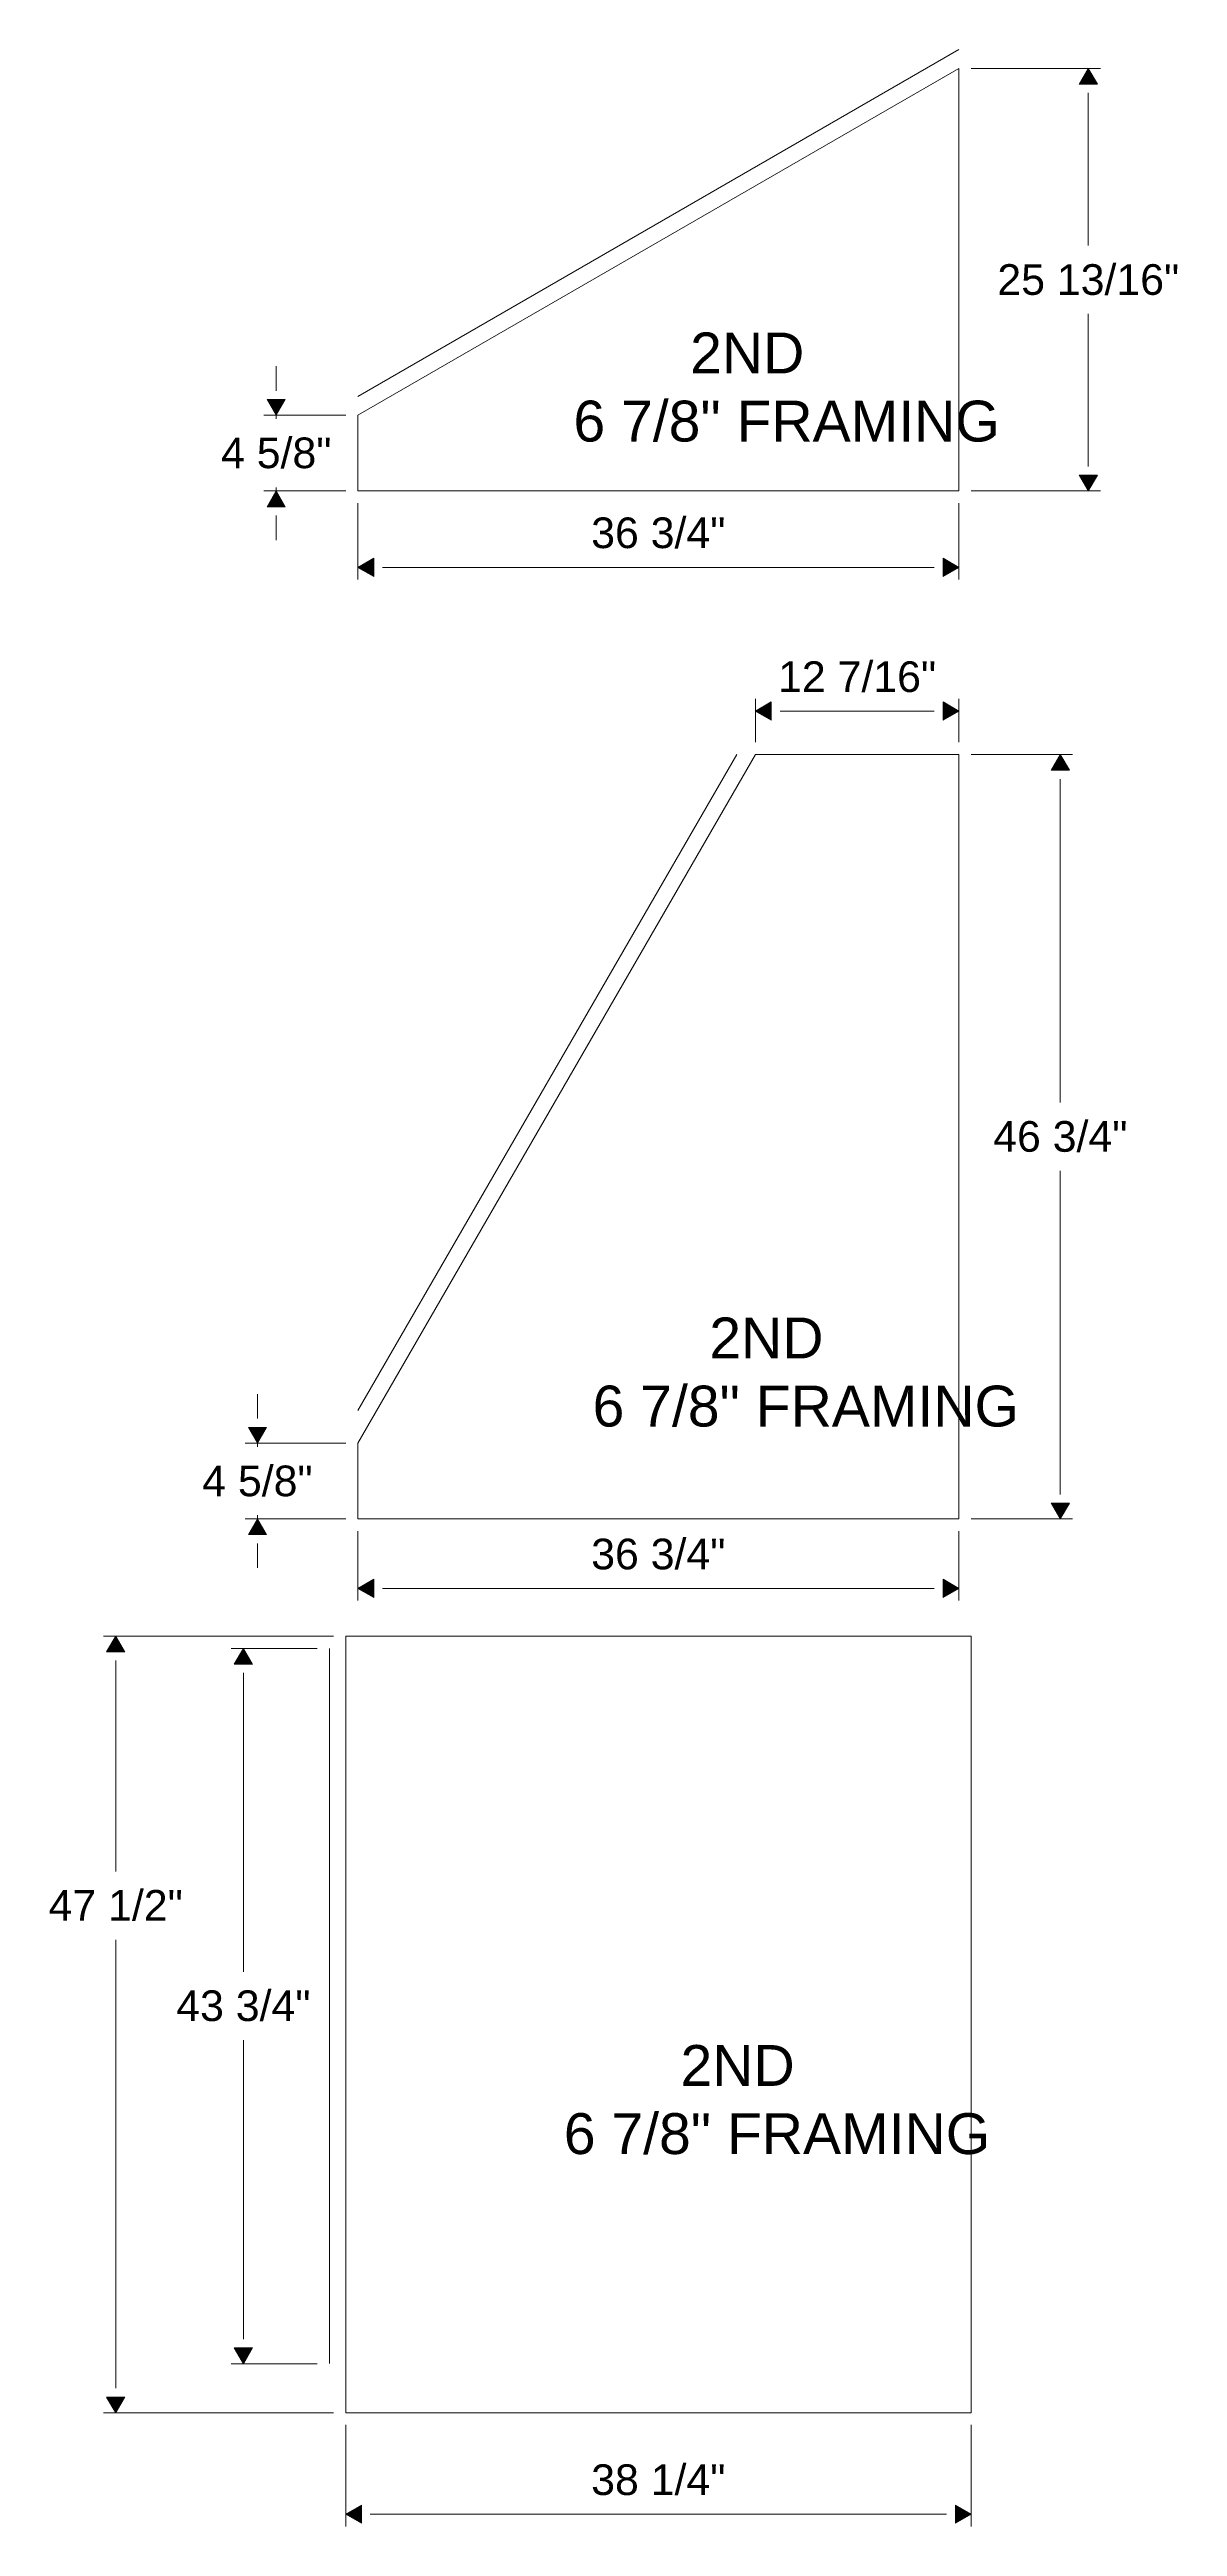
# Model space of a CAD drawing. Header units: inches. Extents: x -118 to 513, y 73 to 305.
# Drawn here: x 444.5 to 513.5, y 153.1 to 304.6 of the extents above; entities that cross this region are included whole.
import ezdxf

# ---------------------------------------------------------------- set-up
doc = ezdxf.new("R2010")
doc.units = ezdxf.units.IN
doc.header["$MEASUREMENT"] = 0
doc.header["$PDMODE"] = 35
for name, color, linetype, lineweight in [('Dimension', 3, 'Continuous', 9), ('Plywood', 6, 'Continuous', 18), ('Treads', 1, 'Continuous', 15)]:
    doc.layers.add(name, color=color, linetype=linetype, lineweight=lineweight)
doc.styles.add('Dimension and Text', font='arial.ttf', dxfattribs={"height": 0.078125})
doc.dimstyles.new('Jerrod Dimension', dxfattribs={"dimscale": 0, "dimtxt": 0.078125, "dimasz": 0.0625, "dimexe": 0.03125, "dimexo": 0.03125, "dimgap": 0.046875, "dimtad": 1, "dimtih": 1, "dimtoh": 1, "dimdec": 4, "dimzin": 1, "dimdsep": 46, "dimlunit": 5, "dimtxsty": 'Dimension and Text', "dimblk": 'arrow', "dimcen": 2.421875, "dimclrd": 3, "dimclre": 3, "dimclrt": 3, "dimadec": 1, "dimazin": 0, "dimtfac": 1, "dimtdec": 4, "dimtmove": 2, "dimatfit": 3, "dimldrblk": 'arrow', "dimfxl": 1, "dimtfillclr": 256, "dimfrac": 2, "dimlwd": -1, "dimlwe": -1, "dimarcsym": 2})

# ---------------------------------------------------------------- blocks, each defined once
blk = doc.blocks.new('arrow')
at = {"layer": 'Dimension'}
blk.add_hatch(color=0, dxfattribs=at).paths.add_polyline_path([(0, 0), (-0.64, 0.37), (-0.64, -0.37)])
at = {"layer": 'Dimension', "color": 0}
for p, q in [((-0.64, -0.37), (-0.64, 0.37)), ((0, 0), (-0.64, 0.37)), ((-0.64, -0.37), (0, 0))]:
    blk.add_line(p, q, dxfattribs=at)
blk = doc.blocks.new('*D81')
at = {"layer": 'Defpoints', "color": 0, "transparency": 16777216}
for p in [(462.62, 207.52), (448.55, 160.02), (462.62, 160.02)]:
    blk.add_point(p, dxfattribs=at)
at = {"layer": 'Treads', "color": 3, "transparency": 16777216}
for p, q in [((461.87, 207.52), (447.8, 207.52)), ((448.55, 206.02), (448.55, 193.13)), ((448.55, 161.52), (448.55, 188.94)), ((461.87, 160.02), (447.8, 160.02))]:
    blk.add_line(p, q, dxfattribs=at)
at = {"layer": 'Treads', "color": 3, "transparency": 16777216, "xscale": 1.5, "yscale": 1.5, "zscale": 1.5}
for p, rotation in [((448.55, 207.52), 90), ((448.55, 160.02), 270)]:
    blk.add_blockref('arrow', p, dxfattribs=dict(at, rotation=rotation))
at = {"layer": 'Treads', "color": 3, "transparency": 16777216, "insert": (448.55, 191.04), "char_height": 1.875, "attachment_point": 5, "style": 'Dimension and Text'}
blk.add_mtext('47 1/2"', dxfattribs=at)
blk = doc.blocks.new('*D82')
at = {"layer": 'Defpoints', "color": 0, "transparency": 16777216}
for p in [(456.36, 206.77), (461.62, 206.77), (461.62, 163.02)]:
    blk.add_point(p, dxfattribs=at)
at = {"layer": 'Treads', "color": 3, "transparency": 16777216}
for p, q in [((460.87, 206.77), (455.61, 206.77)), ((456.36, 205.27), (456.36, 186.99)), ((456.36, 164.52), (456.36, 182.8)), ((460.87, 163.02), (455.61, 163.02))]:
    blk.add_line(p, q, dxfattribs=at)
at = {"layer": 'Treads', "color": 3, "transparency": 16777216, "xscale": 1.5, "yscale": 1.5, "zscale": 1.5}
for p, rotation in [((456.36, 206.77), 90), ((456.36, 163.02), 270)]:
    blk.add_blockref('arrow', p, dxfattribs=dict(at, rotation=rotation))
at = {"layer": 'Treads', "color": 3, "transparency": 16777216, "insert": (456.36, 184.9), "char_height": 1.875, "attachment_point": 5, "style": 'Dimension and Text'}
blk.add_mtext('43 3/4"', dxfattribs=at)
blk = doc.blocks.new('*D83')
at = {"layer": 'Defpoints', "color": 0, "transparency": 16777216}
for p in [(462.62, 160.02), (500.87, 160.02), (500.87, 153.81)]:
    blk.add_point(p, dxfattribs=at)
at = {"layer": 'Treads', "color": 3, "transparency": 16777216}
for p, q in [((462.62, 159.27), (462.62, 153.06)), ((500.87, 159.27), (500.87, 153.06)), ((464.12, 153.81), (499.37, 153.81))]:
    blk.add_line(p, q, dxfattribs=at)
at = {"layer": 'Treads', "color": 3, "transparency": 16777216, "xscale": 1.5, "yscale": 1.5, "zscale": 1.5, "rotation": 180}
blk.add_blockref('arrow', (462.62, 153.81), dxfattribs=at)
at = {"layer": 'Treads', "color": 3, "transparency": 16777216, "xscale": 1.5, "yscale": 1.5, "zscale": 1.5}
blk.add_blockref('arrow', (500.87, 153.81), dxfattribs=at)
at = {"layer": 'Treads', "color": 3, "transparency": 16777216, "insert": (481.74, 155.91), "char_height": 1.875, "attachment_point": 5, "style": 'Dimension and Text'}
blk.add_mtext('38 1/4"', dxfattribs=at)
blk = doc.blocks.new('*D84')
at = {"layer": 'Defpoints', "color": 0, "transparency": 16777216}
for p in [(463.37, 214.69), (500.12, 214.69), (500.12, 210.44)]:
    blk.add_point(p, dxfattribs=at)
at = {"layer": 'Treads', "color": 3, "transparency": 16777216}
for p, q in [((463.37, 213.94), (463.37, 209.69)), ((500.12, 213.94), (500.12, 209.69)), ((464.87, 210.44), (498.62, 210.44))]:
    blk.add_line(p, q, dxfattribs=at)
at = {"layer": 'Treads', "color": 3, "transparency": 16777216, "xscale": 1.5, "yscale": 1.5, "zscale": 1.5, "rotation": 180}
blk.add_blockref('arrow', (463.37, 210.44), dxfattribs=at)
at = {"layer": 'Treads', "color": 3, "transparency": 16777216, "xscale": 1.5, "yscale": 1.5, "zscale": 1.5}
blk.add_blockref('arrow', (500.12, 210.44), dxfattribs=at)
at = {"layer": 'Treads', "color": 3, "transparency": 16777216, "insert": (481.74, 212.53), "char_height": 1.875, "attachment_point": 5, "style": 'Dimension and Text'}
blk.add_mtext('36 3/4"', dxfattribs=at)
blk = doc.blocks.new('*D85')
at = {"layer": 'Defpoints', "color": 0, "transparency": 16777216}
for p in [(457.22, 219.32), (463.37, 219.32), (463.37, 214.69)]:
    blk.add_point(p, dxfattribs=at)
at = {"layer": 'Treads', "color": 3, "transparency": 16777216}
for p, q in [((457.22, 220.82), (457.22, 222.32)), ((462.62, 219.32), (456.47, 219.32)), ((457.22, 219.32), (457.22, 219.1)), ((462.62, 214.69), (456.47, 214.69)), ((457.22, 214.69), (457.22, 214.91)), ((457.22, 213.19), (457.22, 211.69))]:
    blk.add_line(p, q, dxfattribs=at)
at = {"layer": 'Treads', "color": 3, "transparency": 16777216, "xscale": 1.5, "yscale": 1.5, "zscale": 1.5}
for p, rotation in [((457.22, 219.32), 270), ((457.22, 214.69), 90)]:
    blk.add_blockref('arrow', p, dxfattribs=dict(at, rotation=rotation))
at = {"layer": 'Treads', "color": 3, "transparency": 16777216, "insert": (457.22, 217), "char_height": 1.875, "attachment_point": 5, "style": 'Dimension and Text'}
blk.add_mtext('4 5/8"', dxfattribs=at)
blk = doc.blocks.new('*D86')
at = {"layer": 'Defpoints', "color": 0, "transparency": 16777216}
for p in [(500.12, 261.44), (506.33, 261.44), (500.12, 214.69)]:
    blk.add_point(p, dxfattribs=at)
at = {"layer": 'Treads', "color": 3, "transparency": 16777216}
for p, q in [((500.87, 261.44), (507.08, 261.44)), ((506.33, 259.94), (506.33, 240.16)), ((506.33, 216.19), (506.33, 235.97)), ((500.87, 214.69), (507.08, 214.69))]:
    blk.add_line(p, q, dxfattribs=at)
at = {"layer": 'Treads', "color": 3, "transparency": 16777216, "xscale": 1.5, "yscale": 1.5, "zscale": 1.5}
for p, rotation in [((506.33, 261.44), 90), ((506.33, 214.69), 270)]:
    blk.add_blockref('arrow', p, dxfattribs=dict(at, rotation=rotation))
at = {"layer": 'Treads', "color": 3, "transparency": 16777216, "insert": (506.33, 238.07), "char_height": 1.875, "attachment_point": 5, "style": 'Dimension and Text'}
blk.add_mtext('46 3/4"', dxfattribs=at)
blk = doc.blocks.new('*D87')
at = {"layer": 'Defpoints', "color": 0, "transparency": 16777216}
for p in [(500.12, 264.1), (487.69, 261.44), (500.12, 261.44)]:
    blk.add_point(p, dxfattribs=at)
at = {"layer": 'Treads', "color": 3, "transparency": 16777216}
for p, q in [((487.69, 262.19), (487.69, 264.85)), ((489.19, 264.1), (498.62, 264.1)), ((500.12, 262.19), (500.12, 264.85))]:
    blk.add_line(p, q, dxfattribs=at)
at = {"layer": 'Treads', "color": 3, "transparency": 16777216, "xscale": 1.5, "yscale": 1.5, "zscale": 1.5, "rotation": 180}
blk.add_blockref('arrow', (487.69, 264.1), dxfattribs=at)
at = {"layer": 'Treads', "color": 3, "transparency": 16777216, "xscale": 1.5, "yscale": 1.5, "zscale": 1.5}
blk.add_blockref('arrow', (500.12, 264.1), dxfattribs=at)
at = {"layer": 'Treads', "color": 3, "transparency": 16777216, "insert": (493.9, 266.19), "char_height": 1.875, "attachment_point": 5, "style": 'Dimension and Text'}
blk.add_mtext('12 7/16"', dxfattribs=at)
blk = doc.blocks.new('*D88')
at = {"layer": 'Defpoints', "color": 0, "transparency": 16777216}
for p in [(463.37, 277.56), (500.12, 277.56), (500.12, 272.89)]:
    blk.add_point(p, dxfattribs=at)
at = {"layer": 'Treads', "color": 3, "transparency": 16777216}
for p, q in [((463.37, 276.81), (463.37, 272.14)), ((500.12, 276.81), (500.12, 272.14)), ((464.87, 272.89), (498.62, 272.89))]:
    blk.add_line(p, q, dxfattribs=at)
at = {"layer": 'Treads', "color": 3, "transparency": 16777216, "xscale": 1.5, "yscale": 1.5, "zscale": 1.5, "rotation": 180}
blk.add_blockref('arrow', (463.37, 272.89), dxfattribs=at)
at = {"layer": 'Treads', "color": 3, "transparency": 16777216, "xscale": 1.5, "yscale": 1.5, "zscale": 1.5}
blk.add_blockref('arrow', (500.12, 272.89), dxfattribs=at)
at = {"layer": 'Treads', "color": 3, "transparency": 16777216, "insert": (481.74, 274.99), "char_height": 1.875, "attachment_point": 5, "style": 'Dimension and Text'}
blk.add_mtext('36 3/4"', dxfattribs=at)
blk = doc.blocks.new('*D89')
at = {"layer": 'Defpoints', "color": 0, "transparency": 16777216}
for p in [(458.37, 282.19), (463.37, 282.19), (463.37, 277.56)]:
    blk.add_point(p, dxfattribs=at)
at = {"layer": 'Treads', "color": 3, "transparency": 16777216}
for p, q in [((458.37, 283.69), (458.37, 285.19)), ((462.62, 282.19), (457.62, 282.19)), ((458.37, 282.19), (458.37, 281.97)), ((462.62, 277.56), (457.62, 277.56)), ((458.37, 277.56), (458.37, 277.78)), ((458.37, 276.06), (458.37, 274.56))]:
    blk.add_line(p, q, dxfattribs=at)
at = {"layer": 'Treads', "color": 3, "transparency": 16777216, "xscale": 1.5, "yscale": 1.5, "zscale": 1.5}
for p, rotation in [((458.37, 282.19), 270), ((458.37, 277.56), 90)]:
    blk.add_blockref('arrow', p, dxfattribs=dict(at, rotation=rotation))
at = {"layer": 'Treads', "color": 3, "transparency": 16777216, "insert": (458.37, 279.88), "char_height": 1.875, "attachment_point": 5, "style": 'Dimension and Text'}
blk.add_mtext('4 5/8"', dxfattribs=at)
blk = doc.blocks.new('*D90')
at = {"layer": 'Defpoints', "color": 0, "transparency": 16777216}
for p in [(500.12, 303.41), (508.04, 303.41), (500.12, 277.56)]:
    blk.add_point(p, dxfattribs=at)
at = {"layer": 'Treads', "color": 3, "transparency": 16777216}
for p, q in [((500.87, 303.41), (508.79, 303.41)), ((508.04, 301.91), (508.04, 292.58)), ((508.04, 279.06), (508.04, 288.39)), ((500.87, 277.56), (508.79, 277.56))]:
    blk.add_line(p, q, dxfattribs=at)
at = {"layer": 'Treads', "color": 3, "transparency": 16777216, "xscale": 1.5, "yscale": 1.5, "zscale": 1.5}
for p, rotation in [((508.04, 303.41), 90), ((508.04, 277.56), 270)]:
    blk.add_blockref('arrow', p, dxfattribs=dict(at, rotation=rotation))
at = {"layer": 'Treads', "color": 3, "transparency": 16777216, "insert": (508.04, 290.48), "char_height": 1.875, "attachment_point": 5, "style": 'Dimension and Text'}
blk.add_mtext('25 13/16"', dxfattribs=at)

msp = doc.modelspace()

# ---------------------------------------------------------------- linework, layer by layer
at = {"layer": 'Plywood'}
for points in [[(463.36931, 282.18848), (500.11931, 303.40611), (500.11931, 277.56348), (463.36931, 277.56348), (463.36931, 282.18848)], [(463.36931, 219.31598), (487.69019, 261.44098), (500.11931, 261.44098), (500.11931, 214.69098), (463.36931, 214.69098), (463.36931, 219.31598)]]:
    msp.add_lwpolyline(points, dxfattribs=at)
msp.add_lwpolyline([(462.61931, 160.02091), (500.86931, 160.02091), (500.86931, 207.52091), (462.61931, 207.52091)], close=True, dxfattribs=at)
at = {"layer": 'Treads'}
for p, q in [((463.36931, 283.34318), (500.11931, 304.56081)), ((463.36931, 221.31598), (486.53549, 261.44098)), ((461.61931, 206.77091), (461.61931, 163.02091))]:
    msp.add_line(p, q, dxfattribs=at)

# ---------------------------------------------------------------- texts
at = {"layer": 'Treads', "char_height": 2.5, "width": 34.3900297, "attachment_point": 1, "style": 'Dimension and Text'}
for insert in [(473.30176, 287.25248), (474.47461, 227.00669), (472.71271, 182.50814)]:
    msp.add_mtext('\\pi10.384;2ND\\P\\pi3.2469;6 7/8" FRAMING', dxfattribs=dict(at, insert=insert))

# ---------------------------------------------------------------- dimensions: what is measured, and where the dimension line sits
at = {"layer": 'Treads'}
for base, p1, p2, picture, middle in [((508.04391, 303.40611), (500.11931, 277.56348), (500.11931, 303.40611), '*D90', (508.04391, 290.48479)), ((458.37178, 282.18848), (463.36931, 277.56348), (463.36931, 282.18848), '*D89', (458.37178, 279.87598)), ((506.32824, 261.44098), (500.11931, 214.69098), (500.11931, 261.44098), '*D86', (506.32824, 238.06598)), ((457.22207, 219.31598), (463.36931, 214.69098), (463.36931, 219.31598), '*D85', (457.22207, 217.00348)), ((456.35753, 206.77091), (461.61931, 163.02091), (461.61931, 206.77091), '*D82', (456.35753, 184.89591))]:
    dim = msp.add_linear_dim(base=base, p1=p1, p2=p2, angle=90, dimstyle='Jerrod Dimension', override={"dimpost": '"'}, dxfattribs=at)
    dim.commit()
    dim.dimension.update_dxf_attribs({"geometry": picture, "text_midpoint": middle})
for base, p1, p2, picture, middle in [((500.11931, 272.89419), (463.36931, 277.56348), (500.11931, 277.56348), '*D88', (481.74431, 274.98931)), ((500.11931, 264.0974), (487.69019, 261.44098), (500.11931, 261.44098), '*D87', (493.90475, 266.19187)), ((500.11931, 210.43755), (463.36931, 214.69098), (500.11931, 214.69098), '*D84', (481.74431, 212.53267)), ((500.86931, 153.81313), (462.61931, 160.02091), (500.86931, 160.02091), '*D83', (481.74431, 155.90824))]:
    dim = msp.add_linear_dim(base=base, p1=p1, p2=p2, dimstyle='Jerrod Dimension', override={"dimpost": '"'}, dxfattribs=at)
    dim.commit()
    dim.dimension.update_dxf_attribs({"geometry": picture, "text_midpoint": middle})
dim = msp.add_linear_dim(base=(448.54818, 160.02091), p1=(462.61931, 207.52091), p2=(462.61931, 160.02091), angle=90, dimstyle='Jerrod Dimension', override={"dimpost": '"'}, dxfattribs=at)
dim.commit()
dim.dimension.update_dxf_attribs({"geometry": '*D81', "text_midpoint": (448.54818, 191.03927), "dimtype": 160})

doc.saveas('drawing.dxf')
